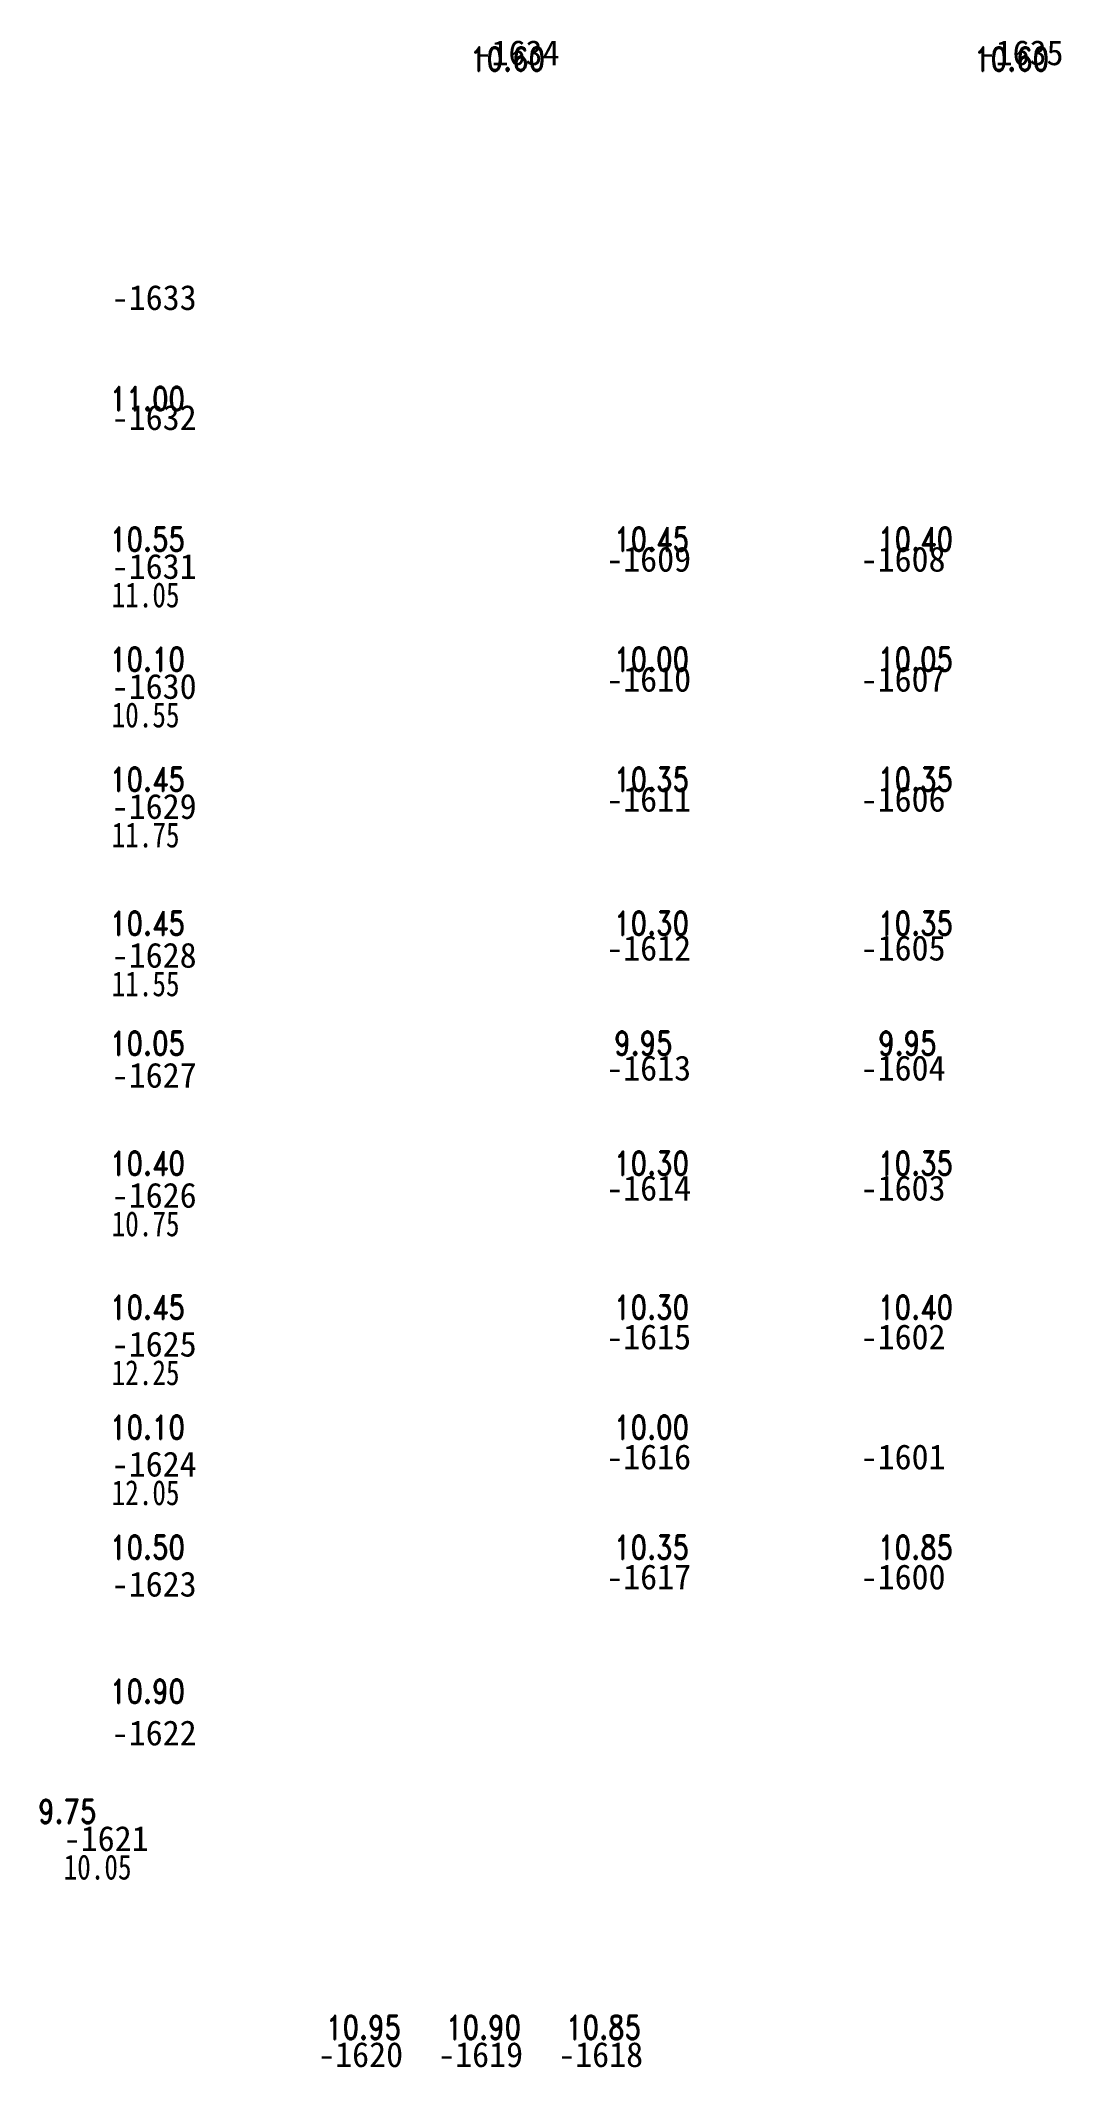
# Model space of a CAD drawing. Header units: millimetres. Extents: x 750450 to 1215890, y -2608 to 304071.
# Drawn here: x 750450 to 771715, y 160486 to 202708 of the extents above; entities that cross this region are included whole.
import ezdxf
from ezdxf.enums import TextEntityAlignment as Align

# ---------------------------------------------------------------- set-up
doc = ezdxf.new("R2010")
doc.units = ezdxf.units.MM
doc.header["$LTSCALE"] = 1000
for name, color, linetype in [('p-a-price-generated', 96, 'Continuous'), ('P_number', 120, 'Continuous'), ('P_price', 211, 'Continuous')]:
    doc.layers.add(name, color=color, linetype=linetype)
doc.styles.add('romand', font='romand.shx', dxfattribs={"width": 0.8})
doc.styles.add('华文细黑', font='STXIHEI.TTF')
doc.styles.add('黑体', font='simhei.ttf', dxfattribs={"width": 0.8})

msp = doc.modelspace()

# ---------------------------------------------------------------- texts
at = {"layer": 'p-a-price-generated', "style": 'romand', "width": 0.8}
for s, p in [('10.60', (759398, 202071, 0)), ('10.60', (769898, 202071, 0)), ('11.00', (751898, 194998, 0)), ('10.55', (751898, 192071, 0)), ('10.45', (762398, 192071, 0)), ('10.40', (767898, 192071, 0)), ('10.10', (751898, 189571, 0)), ('10.00', (762398, 189571, 0)), ('10.05', (767898, 189571, 0)), ('10.45', (751898, 187071, 0)), ('10.35', (762398, 187071, 0)), ('10.35', (767898, 187071, 0)), ('10.45', (751898, 184071, 0)), ('10.30', (762398, 184071, 0)), ('10.35', (767898, 184071, 0)), ('10.05', (751898, 181571, 0)), ('9.95', (762398, 181571, 0)), ('9.95', (767898, 181571, 0)), ('10.40', (751898, 179071, 0)), ('10.30', (762398, 179071, 0)), ('10.35', (767898, 179071, 0)), ('10.45', (751898, 176071, 0)), ('10.30', (762398, 176071, 0)), ('10.40', (767898, 176071, 0)), ('10.10', (751898, 173571, 0)), ('10.00', (762398, 173571, 0)), ('10.50', (751898, 171071, 0)), ('10.35', (762398, 171071, 0)), ('10.85', (767898, 171071, 0)), ('10.90', (751898, 168071, 0)), ('9.75', (750398, 165571, 0)), ('10.95', (756398, 161071, 0)), ('10.90', (758898, 161071, 0)), ('10.85', (761398, 161071, 0))]:
    msp.add_text(s, height=500, dxfattribs=at).set_placement(p)
at = {"layer": 'P_number', "style": '华文细黑'}
for s, p in [('-1634', (760374, 202450)), ('-1635', (770874, 202450)), ('-1633', (752817, 197350, 0)), ('-1632', (752817, 194850, 0)), ('-1609', (763117, 191900)), ('-1608', (768417, 191900, 0)), ('-1631', (752817, 191750, 0)), ('-1610', (763117, 189400, 0)), ('-1607', (768417, 189400, 0)), ('-1630', (752817, 189250, 0)), ('-1611', (763117, 186900, 0)), ('-1606', (768417, 186900)), ('-1629', (752817, 186750, 0)), ('-1628', (752817, 183650, 0)), ('-1612', (763117, 183800, 0)), ('-1605', (768417, 183800, 0)), ('-1613', (763117, 181300, 0)), ('-1604', (768417, 181300, 0)), ('-1627', (752817, 181150, 0)), ('-1614', (763117, 178800, 0)), ('-1603', (768417, 178800)), ('-1626', (752817, 178650, 0)), ('-1625', (752817, 175550, 0)), ('-1615', (763117, 175700, 0)), ('-1602', (768417, 175700, 0)), ('-1624', (752817, 173050, 0)), ('-1616', (763117, 173200, 0)), ('-1601', (768417, 173200, 0)), ('-1623', (752817, 170550, 0)), ('-1617', (763117, 170700, 0)), ('-1600', (768417, 170700)), ('-1622', (752817, 167450, 0)), ('-1621', (751817, 165250)), ('-1620', (757117, 160750, 0)), ('-1619', (759617, 160750, 0)), ('-1618', (762117, 160750))]:
    msp.add_text(s, height=520, dxfattribs=at).set_placement(p, align=Align.MIDDLE)
at = {"layer": 'P_price', "style": '黑体', "width": 0.8}
for s, p in [('11.05', (751930, 190900)), ('10.55', (751930, 188400)), ('11.75', (751930, 185900)), ('11.55', (751930, 182800)), ('10.75', (751930, 177800)), ('12.25', (751930, 174700)), ('12.05', (751930, 172200)), ('10.05', (750930, 164400))]:
    msp.add_text(s, height=520, dxfattribs=at).set_placement(p)

doc.saveas('drawing.dxf')
